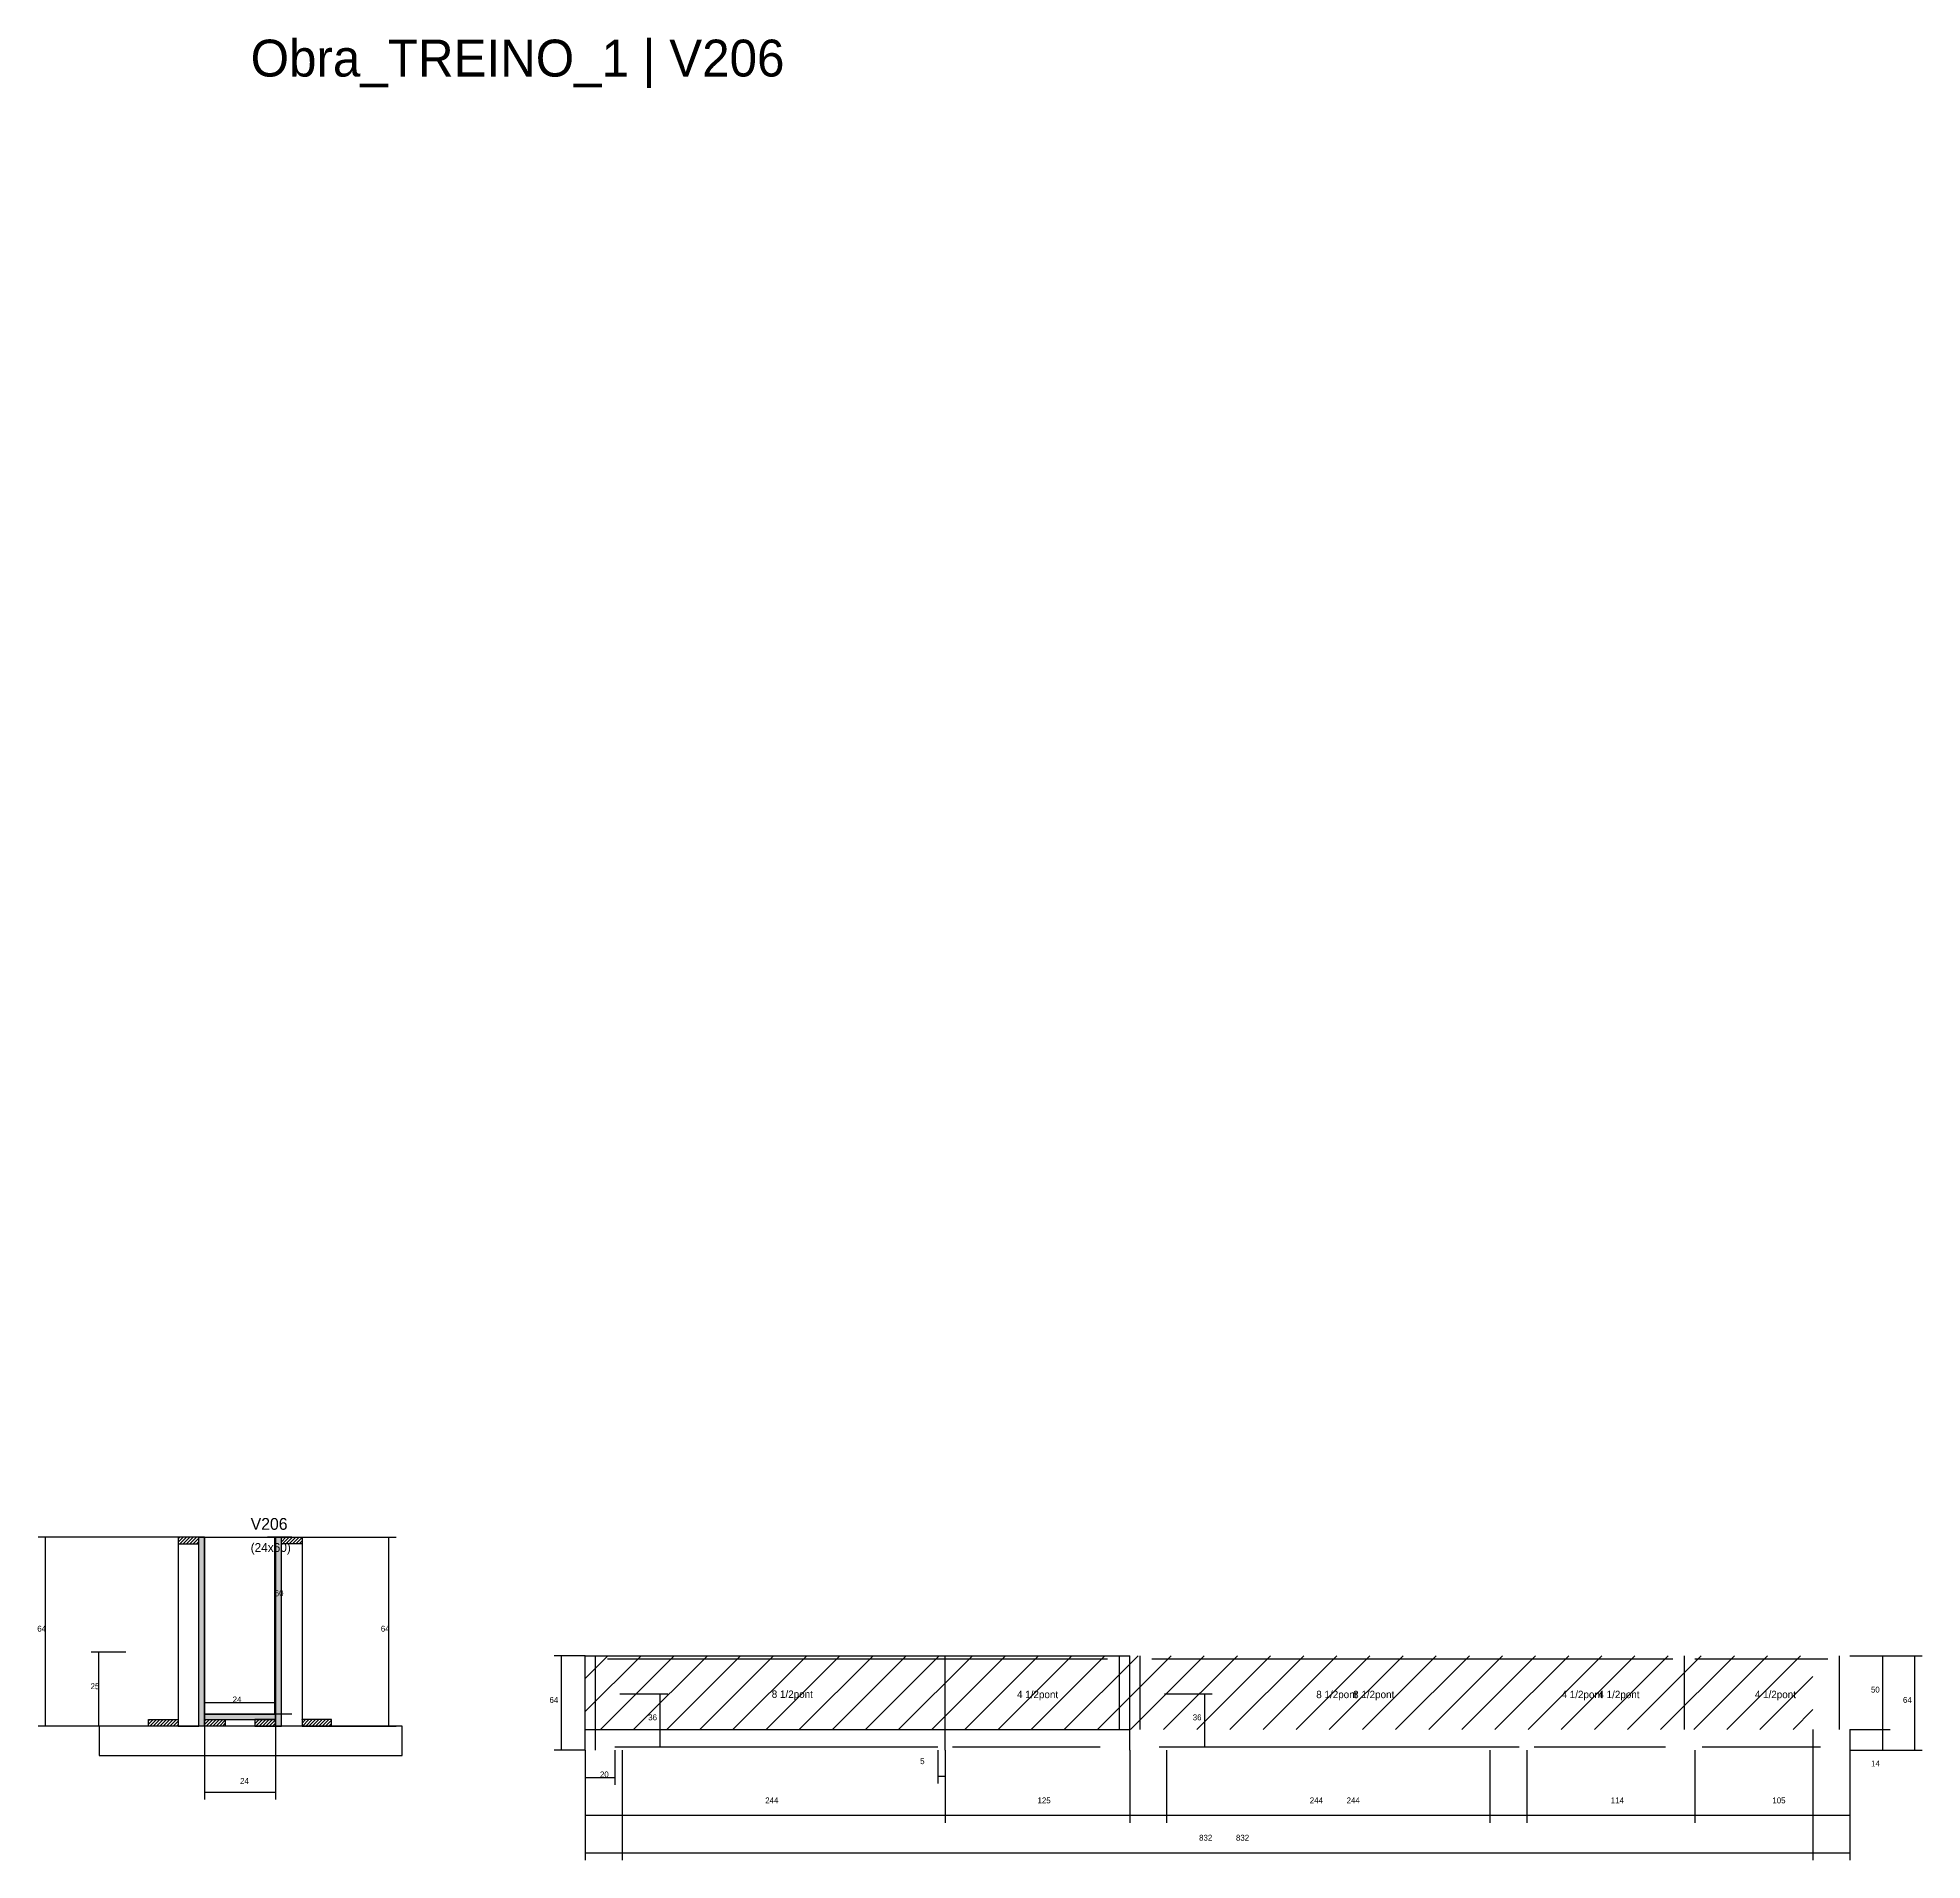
# Model space of a CAD drawing. Header units: metres. Extents: x -2848 to 22762, y -45195 to 1016.
# Drawn here: x 15856 to 17133, y -11219 to -9984 of the extents above; entities that cross this region are included whole.
import ezdxf

# ---------------------------------------------------------------- set-up
doc = ezdxf.new("R2010")
doc.units = ezdxf.units.M
for name, color, linetype in [('CONCRETO', 251, 'Continuous'), ('COTA', 4, 'Continuous'), ('Cota Seção (2x)', 4, 'Continuous'), ('Hachura', 253, 'Continuous'), ('LABEL_ID', 3, 'Continuous'), ('Madeira', 126, 'Continuous'), ('NOMENCLATURA', 7, 'Continuous'), ('Painéis', 200, 'Continuous'), ('REAPROVEITAMENTO', 251, 'Continuous'), ('SARR_2.2x7', 40, 'Continuous'), ('Texto Seção', 7, 'Continuous')]:
    doc.layers.add(name, color=color, linetype=linetype)

msp = doc.modelspace()

# ---------------------------------------------------------------- hatches: boundary and pattern name
at = {"layer": 'Hachura'}
h = msp.add_hatch(dxfattribs=at)
h.set_pattern_fill('ANSI31', scale=0.5)
h.paths.add_polyline_path([(15964.8, -11004.4), (15964.8, -11000), (15964.8, -11000), (15950.8, -11000), (15950.8, -11000), (15950.8, -11004.4), (15950.8, -11004.4), (15964.8, -11004.4)])
h = msp.add_hatch(color=8, dxfattribs=at)
h.dxf.hatch_style = 1
h.paths.add_polyline_path([(15964.8, -11000), (15968.8, -11000), (15968.8, -11000), (15968.8, -11128), (15968.8, -11128), (15964.8, -11128), (15964.8, -11128), (15964.8, -11000)])
h = msp.add_hatch(color=8, dxfattribs=at)
h.dxf.hatch_style = 1
h.paths.add_polyline_path([(16020.8, -11000), (16016.8, -11000), (16016.8, -11000), (16016.8, -11128), (16016.8, -11128), (16020.8, -11128), (16020.8, -11128), (16020.8, -11000)])
h = msp.add_hatch(dxfattribs=at)
h.set_pattern_fill('ANSI31', scale=0.5)
h.paths.add_polyline_path([(16020.8, -11004.4), (16020.8, -11000), (16020.8, -11000), (16034.8, -11000), (16034.8, -11000), (16034.8, -11004.4), (16034.8, -11004.4), (16020.8, -11004.4)])
h = msp.add_hatch(dxfattribs=at)
h.set_pattern_fill('ANSI31', scale=0.5)
h.paths.add_polyline_path([(15930.8, -11128), (15930.8, -11123.6), (15930.8, -11123.6), (15950.8, -11123.6), (15950.8, -11123.6), (15950.8, -11128), (15950.8, -11128), (15930.8, -11128)])
h = msp.add_hatch(color=8, dxfattribs=at)
h.dxf.hatch_style = 1
h.paths.add_polyline_path([(16016.8, -11123.6), (16016.8, -11120), (16016.8, -11120), (15968.8, -11120), (15968.8, -11120), (15968.8, -11123.6), (15968.8, -11123.6), (16016.8, -11123.6)])
h = msp.add_hatch(dxfattribs=at)
h.set_pattern_fill('ANSI31', scale=0.5)
h.paths.add_polyline_path([(15968.8, -11128), (15968.8, -11123.6), (15968.8, -11123.6), (15982.8, -11123.6), (15982.8, -11123.6), (15982.8, -11128), (15982.8, -11128), (15968.8, -11128)])
h = msp.add_hatch(dxfattribs=at)
h.set_pattern_fill('ANSI31', scale=0.5)
h.paths.add_polyline_path([(16016.8, -11128), (16016.8, -11123.6), (16016.8, -11123.6), (16002.8, -11123.6), (16002.8, -11123.6), (16002.8, -11128), (16002.8, -11128), (16016.8, -11128)])
h = msp.add_hatch(dxfattribs=at)
h.set_pattern_fill('ANSI31', scale=0.5)
h.paths.add_polyline_path([(16054.8, -11128), (16054.8, -11123.6), (16054.8, -11123.6), (16034.8, -11123.6), (16034.8, -11123.6), (16034.8, -11128), (16034.8, -11128), (16054.8, -11128)])
at = {"layer": 'REAPROVEITAMENTO'}
h = msp.add_hatch(dxfattribs=at)
h.set_pattern_fill('ANSI31', scale=5)
h.paths.add_polyline_path([(17058.7, -11130.3), (17058.7, -11080.3), (17058.7, -11080.3), (16226.7, -11080.3), (16226.7, -11080.3), (16226.7, -11130.3), (16226.7, -11130.3), (17058.7, -11130.3)])

# ---------------------------------------------------------------- linework, layer by layer
at = {"layer": 'CONCRETO'}
msp.add_lwpolyline([(15968.8, -11024), (15968.8, -11000), (16016.8, -11000), (16016.8, -11004.2), (16016.8, -11004.2), (16016.8, -11120), (15968.8, -11120), (15968.8, -11024)], close=True, dxfattribs=at)
at = {"layer": 'COTA'}
for p, q in [((15968.8, -11000), (15855.9, -11000)), ((15860.9, -11128), (15860.9, -11000)), ((16016.8, -11000), (16098.7, -11000)), ((16093.7, -11128), (16093.7, -11000)), ((15915.5, -11078), (15892, -11078)), ((15897, -11128), (15897, -11078)), ((17083.7, -11080.3), (17111.1, -11080.3)), ((17083.7, -11080.3), (17132.8, -11080.3)), ((17106.1, -11130.3), (17106.1, -11080.3)), ((17127.8, -11144.3), (17127.8, -11080.3)), ((15935.2, -11128), (15855.9, -11128)), ((15915.5, -11128), (15892, -11128)), ((15968.8, -11128), (15968.8, -11177.7)), ((16016.8, -11128), (16016.8, -11177.7)), ((16050.4, -11128), (16098.7, -11128)), ((17083.7, -11130.3), (17111.1, -11130.3)), ((16470.7, -11144.3), (16470.7, -11193.5)), ((16470.7, -11144.3), (16470.7, -11193.5)), ((16595.7, -11144.3), (16595.7, -11193.5)), ((16595.7, -11144.3), (16595.7, -11193.5)), ((16620.7, -11144.3), (16620.7, -11193.5)), ((16839.7, -11144.3), (16839.7, -11193.5)), ((16864.7, -11144.3), (16864.7, -11193.5)), ((16864.7, -11144.3), (16864.7, -11193.5)), ((16978.7, -11144.3), (16978.7, -11193.5)), ((17083.7, -11144.3), (17132.8, -11144.3)), ((16226.7, -11162), (16226.7, -11193.5)), ((15968.8, -11172.7), (16016.8, -11172.7)), ((16226.7, -11188.5), (16470.7, -11188.5)), ((16470.7, -11188.5), (16595.7, -11188.5)), ((16595.7, -11188.5), (16839.7, -11188.5)), ((16620.7, -11188.5), (16864.7, -11188.5)), ((16864.7, -11188.5), (16978.7, -11188.5))]:
    msp.add_line(p, q, dxfattribs=at)
at = {"layer": 'Cota Seção (2x)'}
for p, q in [((16027.8, -11000), (16011.3, -11000)), ((16016.3, -11120), (16016.3, -11000)), ((16226.7, -11080.3), (16205.6, -11080.3)), ((16210.6, -11144.3), (16210.6, -11080.3)), ((15968.8, -11128), (15968.8, -11107)), ((16016.8, -11128), (16016.8, -11107)), ((16250.2, -11106.1), (16282.6, -11106.1)), ((16277.6, -11142.1), (16277.6, -11106.1)), ((16619.2, -11106.1), (16651.6, -11106.1)), ((16646.6, -11142.1), (16646.6, -11106.1)), ((15968.8, -11112), (16016.8, -11112)), ((16027.8, -11120), (16011.3, -11120)), ((17058.7, -11130.3), (17058.7, -11219)), ((17083.7, -11130.3), (17083.7, -11219)), ((17083.7, -11130.3), (17111.1, -11130.3)), ((17106.1, -11144.3), (17106.1, -11130.3)), ((16226.7, -11144.3), (16205.6, -11144.3)), ((16226.7, -11144.3), (16226.7, -11219)), ((16226.7, -11144.3), (16226.7, -11167.8)), ((16246.7, -11144.3), (16246.7, -11167.8)), ((16250.2, -11142.1), (16282.6, -11142.1)), ((16251.7, -11144.3), (16251.7, -11219)), ((16465.7, -11144.3), (16465.7, -11166.9)), ((16470.7, -11144.3), (16470.7, -11166.9)), ((16619.2, -11142.1), (16651.6, -11142.1)), ((16978.7, -11144.3), (16978.7, -11193.5)), ((17083.7, -11144.3), (17111.1, -11144.3)), ((17083.7, -11144.3), (17083.7, -11193.5)), ((16465.7, -11161.9), (16470.7, -11161.9)), ((16226.7, -11162.8), (16246.7, -11162.8)), ((16978.7, -11188.5), (17083.7, -11188.5)), ((16226.7, -11214), (17058.7, -11214)), ((16251.7, -11214), (17083.7, -11214))]:
    msp.add_line(p, q, dxfattribs=at)
at = {"layer": 'Madeira'}
for points in [[(15964.8, -11004.4), (15964.8, -11000), (15950.8, -11000), (15950.8, -11004.4)], [(15964.8, -11000), (15950.8, -11000), (15950.8, -11128), (15964.8, -11128)], [(16020.8, -11004.4), (16020.8, -11000), (16034.8, -11000), (16034.8, -11004.4)], [(16020.8, -11000), (16034.8, -11000), (16034.8, -11128), (16020.8, -11128)], [(15930.8, -11128), (15930.8, -11123.6), (15950.8, -11123.6), (15950.8, -11128)], [(15968.8, -11128), (15968.8, -11123.6), (15982.8, -11123.6), (15982.8, -11128)], [(16016.8, -11128), (16016.8, -11123.6), (16002.8, -11123.6), (16002.8, -11128)], [(16054.8, -11128), (16054.8, -11123.6), (16034.8, -11123.6), (16034.8, -11128)], [(15897.4, -11148), (16102.6, -11148), (16102.6, -11128), (15897.4, -11128)]]:
    msp.add_lwpolyline(points, close=True, dxfattribs=at)
at = {"layer": 'Painéis'}
for p, q in [((16226.7, -11080.3), (16595.7, -11080.3)), ((16226.7, -11130.3), (16226.7, -11080.3)), ((16470.7, -11130.3), (16470.7, -11080.3)), ((16595.7, -11130.3), (16595.7, -11080.3)), ((15968.8, -11120), (16016.8, -11120)), ((16226.7, -11130.3), (16595.7, -11130.3)), ((16226.7, -11144.3), (16226.7, -11130.3)), ((16470.7, -11144.3), (16470.7, -11130.3)), ((16595.7, -11144.3), (16595.7, -11130.3))]:
    msp.add_line(p, q, dxfattribs=at)
for points in [[(15964.8, -11000), (15968.8, -11000), (15968.8, -11128), (15964.8, -11128)], [(15968.8, -11000), (15968.8, -11024), (15968.8, -11024), (15968.8, -11000)], [(16020.8, -11000), (16016.8, -11000), (16016.8, -11128), (16020.8, -11128)], [(16016.8, -11123.6), (16016.8, -11120), (15968.8, -11120), (15968.8, -11123.6)]]:
    msp.add_lwpolyline(points, close=True, dxfattribs=at)
at = {"layer": 'SARR_2.2x7'}
for p, q in [((16233.7, -11130.3), (16233.7, -11080.3)), ((16241.7, -11082.5), (16470.7, -11082.5)), ((16470.7, -11082.5), (16580.7, -11082.5)), ((16588.7, -11130.3), (16588.7, -11080.3)), ((16602.7, -11130.3), (16602.7, -11080.3)), ((16610.7, -11082.5), (16839.7, -11082.5)), ((16635.7, -11082.5), (16864.7, -11082.5)), ((16864.7, -11082.5), (16963.7, -11082.5)), ((16971.7, -11130.3), (16971.7, -11080.3)), ((16978.7, -11082.5), (17068.7, -11082.5)), ((17076.7, -11130.3), (17076.7, -11080.3)), ((16233.7, -11144.3), (16233.7, -11130.3)), ((16246.7, -11142.1), (16465.7, -11142.1)), ((16475.7, -11142.1), (16575.7, -11142.1)), ((16615.7, -11142.1), (16834.7, -11142.1)), ((16640.7, -11142.1), (16859.7, -11142.1)), ((16869.7, -11142.1), (16958.7, -11142.1)), ((16983.7, -11142.1), (17063.7, -11142.1))]:
    msp.add_line(p, q, dxfattribs=at)

# ---------------------------------------------------------------- texts
at = {"layer": 'COTA'}
for s, p in [('64', (15855.4, -11064)), ('64', (16088.2, -11064)), ('25', (15891.5, -11103)), ('50', (17098, -11105.3)), ('64', (17119.7, -11112.3)), ('24', (15992.8, -11167.2)), ('244', (16348.7, -11180.4)), ('125', (16533.2, -11180.4)), ('244', (16717.7, -11180.4)), ('244', (16742.7, -11180.4)), ('114', (16921.7, -11180.4))]:
    msp.add_text(s, height=4, dxfattribs=at).set_placement(p)
at = {"layer": 'Cota Seção (2x)'}
for s, p in [('60', (16016.3, -11040)), ('24', (15987.8, -11112)), ('64', (16202.5, -11112.3)), ('36', (16269.4, -11124.1)), ('36', (16638.4, -11124.1)), ('20', (16236.7, -11162.8)), ('5', (16453.7, -11153.8)), ('14', (17098.1, -11155.4)), ('105', (17031.2, -11180.4)), ('832', (16642.7, -11205.7)), ('832', (16667.7, -11205.7))]:
    msp.add_text(s, height=4, dxfattribs=at).set_placement(p)
at = {"layer": 'LABEL_ID'}
msp.add_text('Obra_TREINO_1 | V206', height=25, dxfattribs=at).set_placement((16000, -10010))
at = {"layer": 'NOMENCLATURA'}
for s, p in [('8 1/2pont', (16353.1, -11108.9)), ('4 1/2pont', (16519.3, -11109.1)), ('8 1/2pont', (16722.1, -11109.1)), ('8 1/2pont', (16747.1, -11109.1)), ('4 1/2pont', (16888.3, -11109.1)), ('4 1/2pont', (16913.3, -11109.1)), ('4 1/2pont', (17019.3, -11109.1))]:
    msp.add_text(s, height=5, dxfattribs=at).set_placement(p)
at = {"layer": 'Texto Seção'}
for s, height, p in [('V206', 8, (16000, -10995)), ('(24x60)', 6, (16000, -11010))]:
    msp.add_text(s, height=height, dxfattribs=at).set_placement(p)

doc.saveas('drawing.dxf')
